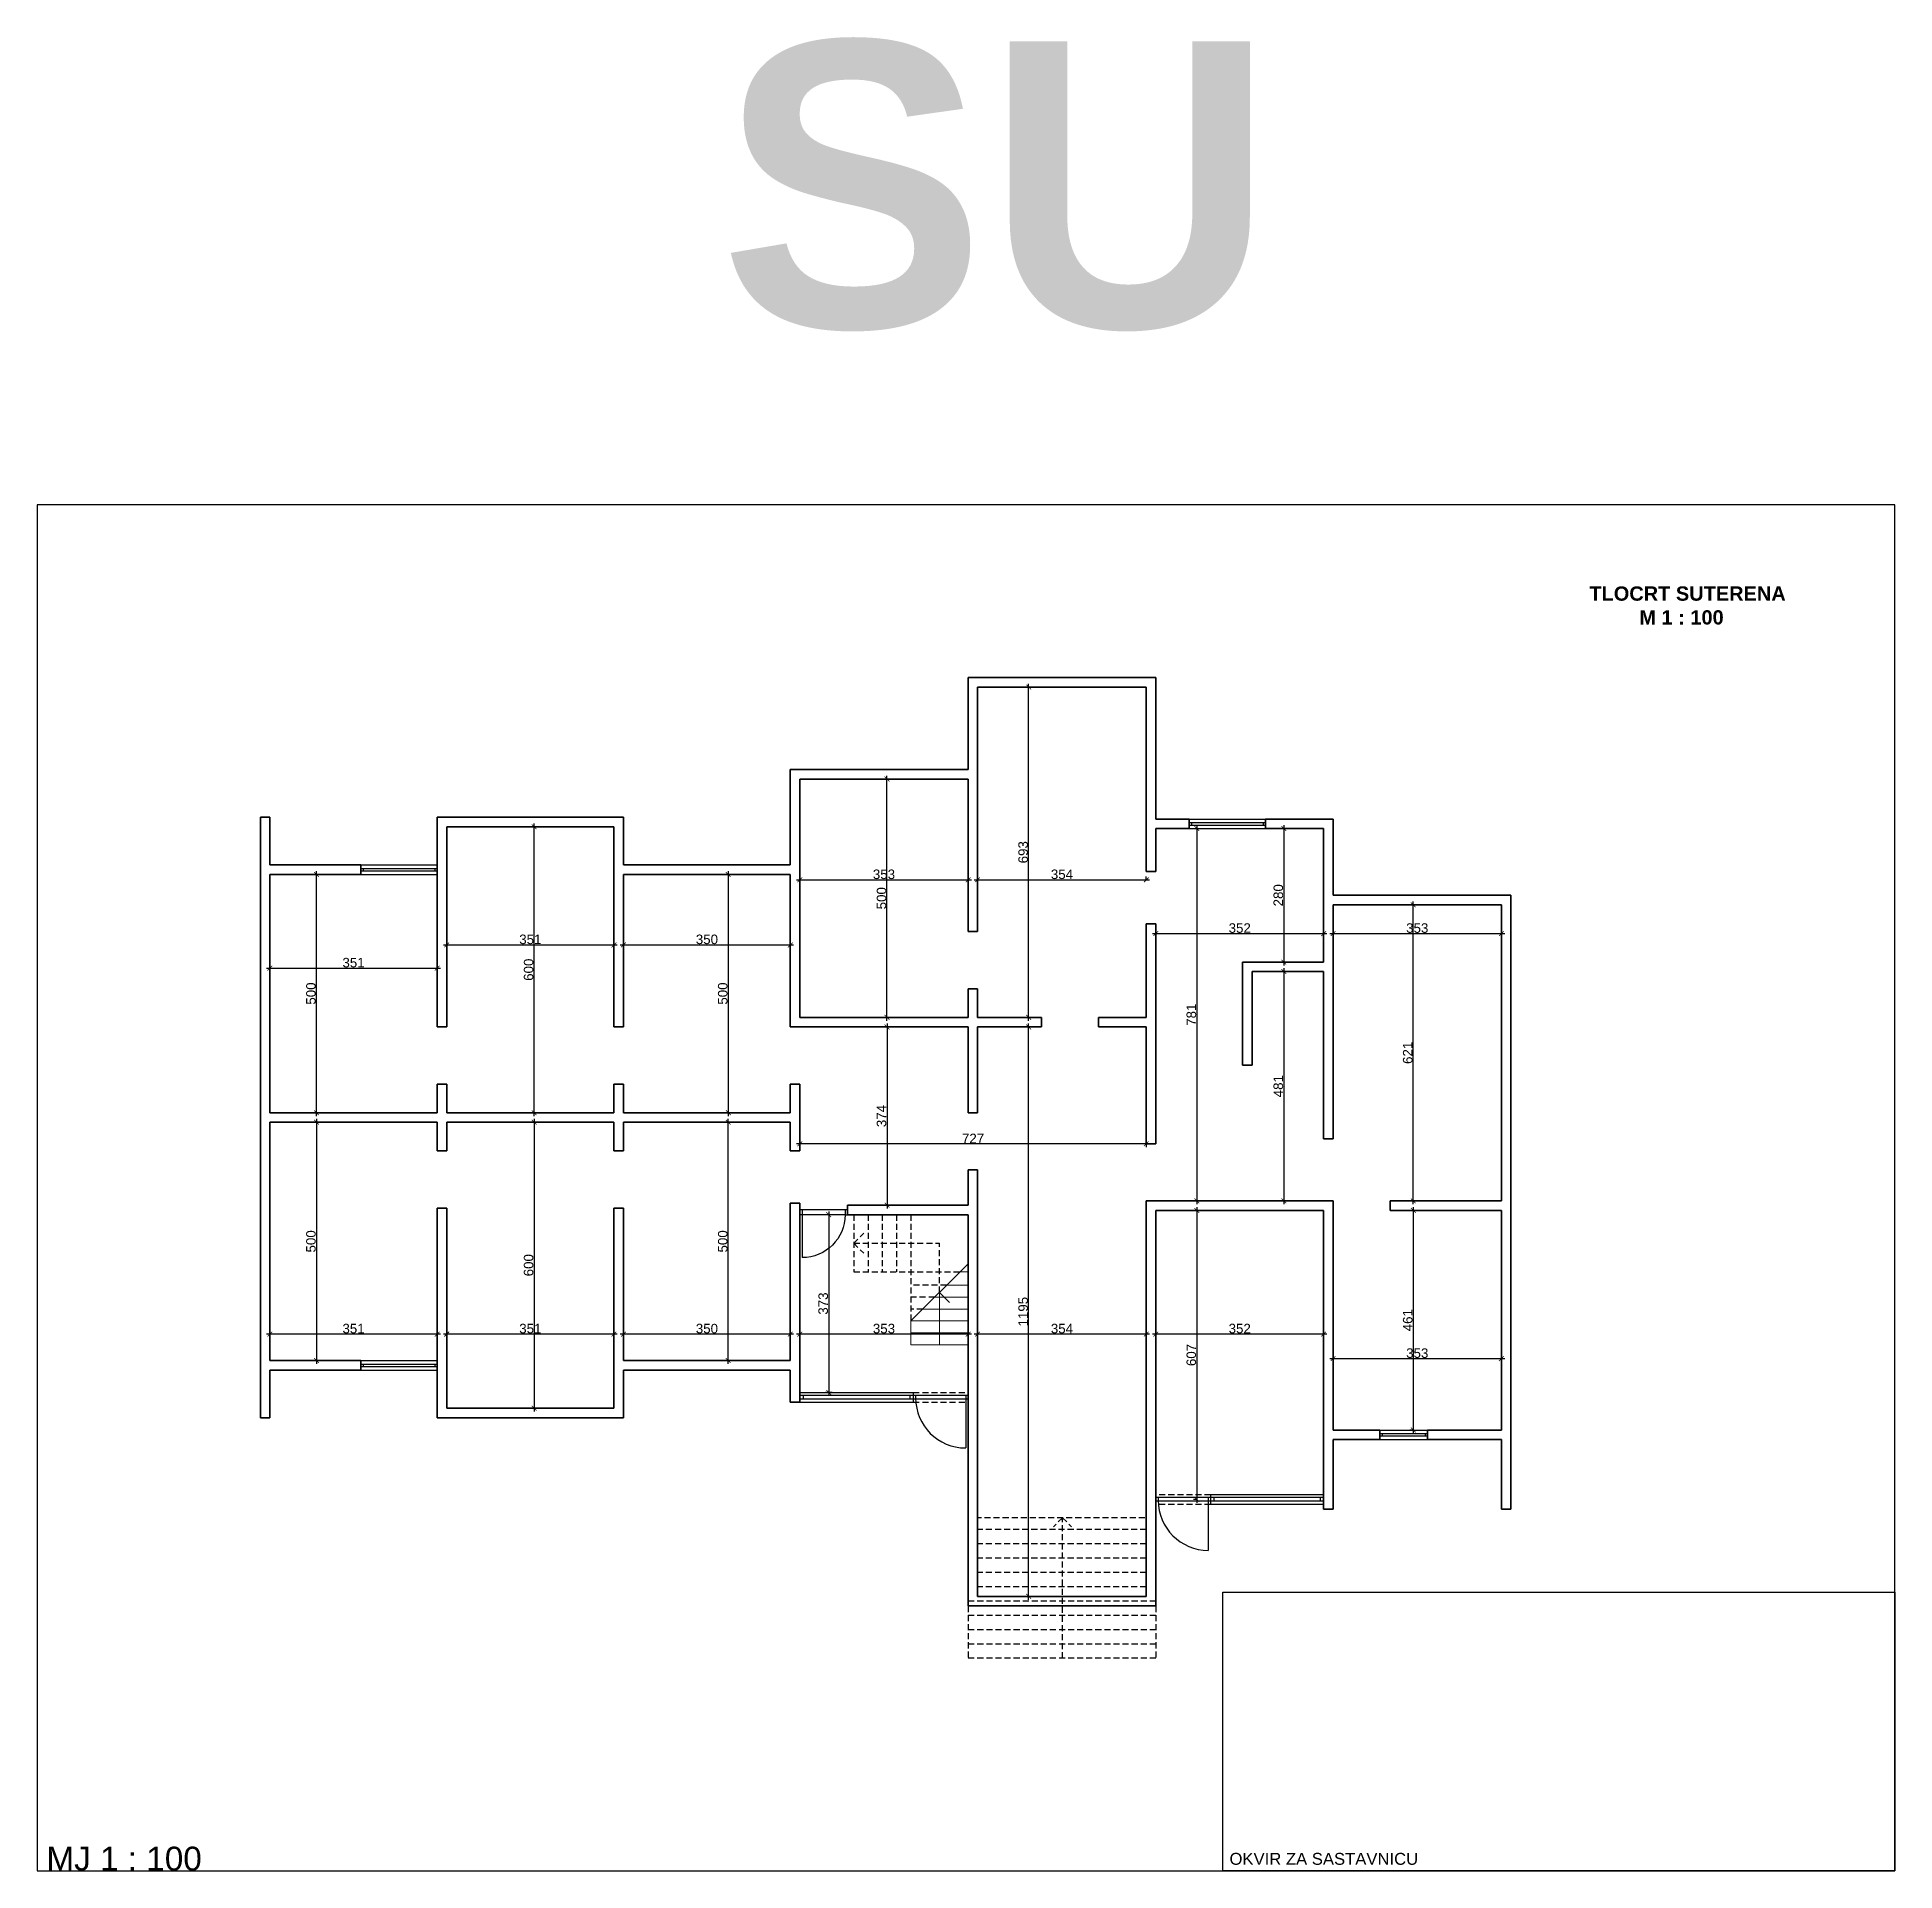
# Model space of a CAD drawing. Header units: centimetres. Extents: x 642232439 to 646206409, y 502891828 to 503284195.
# Drawn here: x 646175511 to 646179409, y 503274569 to 503278417 of the extents above; entities that cross this region are included whole.
import ezdxf

# ---------------------------------------------------------------- set-up
doc = ezdxf.new("R2010")
doc.units = ezdxf.units.CM
doc.header["$PDMODE"] = 35
doc.header["$PDSIZE"] = 0.1
doc.linetypes.add('HIDDENX2', pattern=[19.05, 12.7, -6.35])
doc.layers.add('SAST_Linija sastavnice', color=3, linetype='Continuous', plot=False)
for name, color, linetype, lineweight in [('SASTAVNICA', 7, 'Continuous', 0), ('TP_01 - 0.35', 1, 'Continuous', 35), ('TP_07 - 0.20', 7, 'Continuous', 20)]:
    doc.layers.add(name, color=color, linetype=linetype, lineweight=lineweight)
for name, color, linetype in [('TP_Hidden', 8, 'HIDDENX2'), ('TP_Kotiranje', 3, 'Continuous'), ('TP_Otvori', 8, 'Continuous'), ('TP_Otvori.block', 8, 'Continuous')]:
    doc.layers.add(name, color=color, linetype=linetype)
doc.styles.add('Kota', font='arialbd.ttf')
doc.styles.get("Standard").update_dxf_attribs({"font": 'arial.ttf'})
doc.dimstyles.new('Radni', dxfattribs={"dimtxt": 20, "dimasz": 10, "dimexe": 7, "dimexo": 7, "dimgap": 1.25, "dimtad": 1, "dimdec": 1, "dimrnd": 0.5, "dimdsep": 46, "dimtxsty": 'Standard', "dimblk": 'ARCHTICK', "dimcen": 10, "dimdle": 7, "dimclrd": 256, "dimclre": 256, "dimadec": 1, "dimazin": 0, "dimtm": 1e-09, "dimtfac": 1, "dimtdec": 1, "dimtix": 1, "dimtmove": 0, "dimatfit": 0, "dimfxl": 7, "dimfxlon": 1, "dimarcsym": 0})

msp = doc.modelspace()

# ---------------------------------------------------------------- texts
at = {"layer": 'SAST_Linija sastavnice', "attachment_point": 7, "rotation": 360}
for s, insert, char_height in [(' MJ 1 : 100', (646175510.92, 503274569.11), 50), ('OKVIR ZA SASTAVNICU', (646178012.84, 503274581.46), 25)]:
    msp.add_mtext(s, dxfattribs=dict(at, insert=insert, char_height=char_height))
at = {"layer": 'SASTAVNICA', "insert": (646178767.96, 503277264.22), "char_height": 30, "attachment_point": 1, "style": 'Kota'}
msp.add_mtext_dynamic_manual_height_columns('TLOCRT SUTERENA\\P         M 1 : 100', width=505.661, gutter_width=125, heights=[0], dxfattribs=at)
at = {"layer": 'TP_Kotiranje', "insert": (646176942.41, 503278407.74), "char_height": 600, "attachment_point": 1, "style": 'Kota'}
msp.add_mtext_dynamic_manual_height_columns('SU', width=868.7781, gutter_width=125, heights=[972.62], dxfattribs=at)

# ---------------------------------------------------------------- blocks, each defined once
blk = doc.blocks.new('*U525')
at = {"layer": 'TP_Otvori'}
for p, q in [((5, 0), (5, 90)), ((5, 0), (0, 0)), ((95, 0), (5, 0)), ((5, -10), (5, 0)), ((95, -10), (95, 0)), ((95, 0), (100, 0)), ((100, -10), (0, -10))]:
    blk.add_line(p, q, dxfattribs=at)
blk.add_arc((5, 0), 90, 0, 90, dxfattribs=at)
blk = doc.blocks.new('*U108')
at = {"layer": 'TP_01 - 0.35'}
for p, q in [((0, 0), (0, -30)), ((150, 0), (150, -30))]:
    blk.add_line(p, q, dxfattribs=at)
at = {"layer": 'TP_Otvori'}
for p, q in [((0, 0), (150, 0)), ((0, -11.3), (150, -11.3)), ((0, -18.8), (150, -18.8)), ((0, -30), (150, -30)), ((7.5, -11.3), (7.5, -18.8)), ((142.5, -11.3), (142.5, -18.8))]:
    blk.add_line(p, q, dxfattribs=at)
blk = doc.blocks.new('*U109')
at = {"layer": 'TP_01 - 0.35'}
for p, q in [((0, 0), (0, -30)), ((240, 0), (240, -30))]:
    blk.add_line(p, q, dxfattribs=at)
at = {"layer": 'TP_Otvori'}
for p, q in [((0, 0), (240, 0)), ((0, -11.3), (240, -11.3)), ((0, -18.8), (240, -18.8)), ((0, -30), (240, -30)), ((7.5, -11.3), (7.5, -18.8)), ((232.5, -11.3), (232.5, -18.8))]:
    blk.add_line(p, q, dxfattribs=at)
blk = doc.blocks.new('_ArchTick')
at = {"color": 0, "linetype": 'ByBlock', "const_width": 0.15}
blk.add_lwpolyline([(-0.5, -0.5), (0.5, 0.5)], dxfattribs=at)
blk = doc.blocks.new('*D110')
at = {"layer": 'Defpoints', "color": 0, "transparency": 16777216}
for p in [(646176350.3, 503276463.2), (646175999.3, 503276409.9), (646176350.3, 503276409.9)]:
    blk.add_point(p, dxfattribs=at)
at = {"layer": 'TP_Kotiranje', "lineweight": -2, "transparency": 16777216}
for p, q in [((646175992.3, 503276463.2), (646176357.3, 503276463.2)), ((646175999.3, 503276456.2), (646175999.3, 503276470.2)), ((646176350.3, 503276456.2), (646176350.3, 503276470.2))]:
    blk.add_line(p, q, dxfattribs=at)
at = {"layer": 'TP_Kotiranje', "lineweight": -2, "transparency": 16777216, "xscale": 10, "yscale": 10, "zscale": 10, "rotation": 180}
blk.add_blockref('_ArchTick', (646175999.3, 503276463.2), dxfattribs=at)
at = {"layer": 'TP_Kotiranje', "lineweight": -2, "transparency": 16777216, "xscale": 10, "yscale": 10, "zscale": 10}
blk.add_blockref('_ArchTick', (646176350.3, 503276463.2), dxfattribs=at)
at = {"layer": 'TP_Kotiranje', "color": 0, "transparency": 16777216, "insert": (646176174.8, 503276474.6), "char_height": 20, "attachment_point": 5}
blk.add_mtext('351', dxfattribs=at)
blk = doc.blocks.new('*D111')
at = {"layer": 'Defpoints', "color": 0, "transparency": 16777216}
for p in [(646176097, 503276659.9), (646176190.3, 503276659.9), (646176234.2, 503276159.9)]:
    blk.add_point(p, dxfattribs=at)
at = {"layer": 'TP_Kotiranje', "lineweight": -2, "transparency": 16777216}
for p, q in [((646176097, 503276152.9), (646176097, 503276666.9)), ((646176104, 503276659.9), (646176090, 503276659.9)), ((646176104, 503276159.9), (646176090, 503276159.9))]:
    blk.add_line(p, q, dxfattribs=at)
at = {"layer": 'TP_Kotiranje', "lineweight": -2, "transparency": 16777216, "xscale": 10, "yscale": 10, "zscale": 10}
for p, rotation in [((646176097, 503276659.9), 90), ((646176097, 503276159.9), 270)]:
    blk.add_blockref('_ArchTick', p, dxfattribs=dict(at, rotation=rotation))
at = {"layer": 'TP_Kotiranje', "color": 0, "transparency": 16777216, "insert": (646176085.5, 503276409.9), "char_height": 20, "attachment_point": 5, "rotation": 90}
blk.add_mtext('500', dxfattribs=at)
blk = doc.blocks.new('*D112')
at = {"layer": 'Defpoints', "color": 0, "transparency": 16777216}
for p in [(646176097, 503276139.9), (646176097, 503275639.9), (646176097, 503275639.9)]:
    blk.add_point(p, dxfattribs=at)
at = {"layer": 'TP_Kotiranje', "lineweight": -2, "transparency": 16777216}
for p, q in [((646176097, 503276146.9), (646176097, 503275632.9)), ((646176097, 503276139.9), (646176104, 503276139.9)), ((646176097, 503275639.9), (646176090, 503275639.9))]:
    blk.add_line(p, q, dxfattribs=at)
at = {"layer": 'TP_Kotiranje', "lineweight": -2, "transparency": 16777216, "xscale": 10, "yscale": 10, "zscale": 10}
for p, rotation in [((646176097, 503276139.9), 90), ((646176097, 503275639.9), 270)]:
    blk.add_blockref('_ArchTick', p, dxfattribs=dict(at, rotation=rotation))
at = {"layer": 'TP_Kotiranje', "color": 0, "transparency": 16777216, "insert": (646176085.5, 503275889.9), "char_height": 20, "attachment_point": 5, "rotation": 90}
blk.add_mtext('500', dxfattribs=at)
blk = doc.blocks.new('*D113')
at = {"layer": 'Defpoints', "color": 0, "transparency": 16777216}
for p in [(646176545.8, 503276139.9), (646176545.8, 503275539.9), (646176553.7, 503275539.9)]:
    blk.add_point(p, dxfattribs=at)
at = {"layer": 'TP_Kotiranje', "lineweight": -2, "transparency": 16777216}
for p, q in [((646176552.8, 503276139.9), (646176560.7, 503276139.9)), ((646176553.7, 503276146.9), (646176553.7, 503275532.9)), ((646176552.8, 503275539.9), (646176560.7, 503275539.9))]:
    blk.add_line(p, q, dxfattribs=at)
at = {"layer": 'TP_Kotiranje', "lineweight": -2, "transparency": 16777216, "xscale": 10, "yscale": 10, "zscale": 10}
for p, rotation in [((646176553.7, 503276139.9), 90), ((646176553.7, 503275539.9), 270)]:
    blk.add_blockref('_ArchTick', p, dxfattribs=dict(at, rotation=rotation))
at = {"layer": 'TP_Kotiranje', "color": 0, "transparency": 16777216, "insert": (646176542.2, 503275839.9), "char_height": 20, "attachment_point": 5, "rotation": 90}
blk.add_mtext('600', dxfattribs=at)
blk = doc.blocks.new('*D114')
at = {"layer": 'Defpoints', "color": 0, "transparency": 16777216}
for p in [(646176916.3, 503276139.9), (646176961, 503276139.9), (646176916.3, 503275639.9)]:
    blk.add_point(p, dxfattribs=at)
at = {"layer": 'TP_Kotiranje', "lineweight": -2, "transparency": 16777216}
for p, q in [((646176954, 503276139.9), (646176968, 503276139.9)), ((646176961, 503275632.9), (646176961, 503276146.9)), ((646176954, 503275639.9), (646176968, 503275639.9))]:
    blk.add_line(p, q, dxfattribs=at)
at = {"layer": 'TP_Kotiranje', "lineweight": -2, "transparency": 16777216, "xscale": 10, "yscale": 10, "zscale": 10}
for p, rotation in [((646176961, 503276139.9), 90), ((646176961, 503275639.9), 270)]:
    blk.add_blockref('_ArchTick', p, dxfattribs=dict(at, rotation=rotation))
at = {"layer": 'TP_Kotiranje', "color": 0, "transparency": 16777216, "insert": (646176949.6, 503275889.9), "char_height": 20, "attachment_point": 5, "rotation": 90}
blk.add_mtext('500', dxfattribs=at)
blk = doc.blocks.new('*D115')
at = {"layer": 'Defpoints', "color": 0, "transparency": 16777216}
for p in [(646177277.8, 503276339.9), (646177277.8, 503275965.9), (646177294.2, 503275965.9)]:
    blk.add_point(p, dxfattribs=at)
at = {"layer": 'TP_Kotiranje', "lineweight": -2, "transparency": 16777216}
for p, q in [((646177287.2, 503276339.9), (646177301.2, 503276339.9)), ((646177294.2, 503276346.9), (646177294.2, 503275958.9)), ((646177287.2, 503275965.9), (646177301.2, 503275965.9))]:
    blk.add_line(p, q, dxfattribs=at)
at = {"layer": 'TP_Kotiranje', "lineweight": -2, "transparency": 16777216, "xscale": 10, "yscale": 10, "zscale": 10}
for p, rotation in [((646177294.2, 503276339.9), 90), ((646177294.2, 503275965.9), 270)]:
    blk.add_blockref('_ArchTick', p, dxfattribs=dict(at, rotation=rotation))
at = {"layer": 'TP_Kotiranje', "color": 0, "transparency": 16777216, "insert": (646177282.7, 503276152.9), "char_height": 20, "attachment_point": 5, "rotation": 90}
blk.add_mtext('374', dxfattribs=at)
blk = doc.blocks.new('*D116')
at = {"layer": 'Defpoints', "color": 0, "transparency": 16777216}
for p in [(646177591.4, 503276339.9), (646177738.3, 503276339.9), (646177661.3, 503275144.9)]:
    blk.add_point(p, dxfattribs=at)
at = {"layer": 'TP_Kotiranje', "lineweight": -2, "transparency": 16777216}
for p, q in [((646177598.4, 503276339.9), (646177584.4, 503276339.9)), ((646177591.4, 503275137.9), (646177591.4, 503276346.9)), ((646177598.4, 503275144.9), (646177584.4, 503275144.9))]:
    blk.add_line(p, q, dxfattribs=at)
at = {"layer": 'TP_Kotiranje', "lineweight": -2, "transparency": 16777216, "xscale": 10, "yscale": 10, "zscale": 10}
for p, rotation in [((646177591.4, 503276339.9), 90), ((646177591.4, 503275144.9), 270)]:
    blk.add_blockref('_ArchTick', p, dxfattribs=dict(at, rotation=rotation))
at = {"layer": 'TP_Kotiranje', "color": 0, "transparency": 16777216, "insert": (646177579.9, 503275742.4), "char_height": 20, "attachment_point": 5, "rotation": 90}
blk.add_mtext('1195', dxfattribs=at)
blk = doc.blocks.new('*D117')
at = {"layer": 'Defpoints', "color": 0, "transparency": 16777216}
for p in [(646177591.4, 503277052.9), (646177591.4, 503277052.9), (646177591.4, 503276359.9)]:
    blk.add_point(p, dxfattribs=at)
at = {"layer": 'TP_Kotiranje', "lineweight": -2, "transparency": 16777216}
for p, q in [((646177591.4, 503276352.9), (646177591.4, 503277059.9)), ((646177591.4, 503277052.9), (646177584.4, 503277052.9)), ((646177591.4, 503276359.9), (646177598.4, 503276359.9))]:
    blk.add_line(p, q, dxfattribs=at)
at = {"layer": 'TP_Kotiranje', "lineweight": -2, "transparency": 16777216, "xscale": 10, "yscale": 10, "zscale": 10}
for p, rotation in [((646177591.4, 503277052.9), 90), ((646177591.4, 503276359.9), 270)]:
    blk.add_blockref('_ArchTick', p, dxfattribs=dict(at, rotation=rotation))
at = {"layer": 'TP_Kotiranje', "color": 0, "transparency": 16777216, "insert": (646177579.9, 503276706.4), "char_height": 20, "attachment_point": 5, "rotation": 90}
blk.add_mtext('693', dxfattribs=at)
blk = doc.blocks.new('*D118')
at = {"layer": 'Defpoints', "color": 0, "transparency": 16777216}
for p in [(646178149.3, 503276756.1), (646178126.8, 503276476.1), (646178149.3, 503276476.1)]:
    blk.add_point(p, dxfattribs=at)
at = {"layer": 'TP_Kotiranje', "lineweight": -2, "transparency": 16777216}
for p, q in [((646178133.8, 503276756.1), (646178119.8, 503276756.1)), ((646178126.8, 503276763.1), (646178126.8, 503276469.1)), ((646178133.8, 503276476.1), (646178119.8, 503276476.1))]:
    blk.add_line(p, q, dxfattribs=at)
at = {"layer": 'TP_Kotiranje', "lineweight": -2, "transparency": 16777216, "xscale": 10, "yscale": 10, "zscale": 10}
for p, rotation in [((646178126.8, 503276756.1), 90), ((646178126.8, 503276476.1), 270)]:
    blk.add_blockref('_ArchTick', p, dxfattribs=dict(at, rotation=rotation))
at = {"layer": 'TP_Kotiranje', "color": 0, "transparency": 16777216, "insert": (646178115.3, 503276616.1), "char_height": 20, "attachment_point": 5, "rotation": 90}
blk.add_mtext('280', dxfattribs=at)
blk = doc.blocks.new('*D119')
at = {"layer": 'Defpoints', "color": 0, "transparency": 16777216}
for p in [(646178126.8, 503276456.1), (646178126.8, 503275974.9), (646178126.8, 503275974.9)]:
    blk.add_point(p, dxfattribs=at)
at = {"layer": 'TP_Kotiranje', "lineweight": -2, "transparency": 16777216}
for p, q in [((646178126.8, 503276456.1), (646178119.8, 503276456.1)), ((646178126.8, 503276463.1), (646178126.8, 503275967.9)), ((646178126.8, 503275974.9), (646178119.8, 503275974.9))]:
    blk.add_line(p, q, dxfattribs=at)
at = {"layer": 'TP_Kotiranje', "lineweight": -2, "transparency": 16777216, "xscale": 10, "yscale": 10, "zscale": 10}
for p, rotation in [((646178126.8, 503276456.1), 90), ((646178126.8, 503275974.9), 270)]:
    blk.add_blockref('_ArchTick', p, dxfattribs=dict(at, rotation=rotation))
at = {"layer": 'TP_Kotiranje', "color": 0, "transparency": 16777216, "insert": (646178115.3, 503276215.5), "char_height": 20, "attachment_point": 5, "rotation": 90}
blk.add_mtext('481', dxfattribs=at)
blk = doc.blocks.new('*D120')
at = {"layer": 'Defpoints', "color": 0, "transparency": 16777216}
for p in [(646177858.3, 503276756.1), (646177858.3, 503275974.9), (646177944.3, 503275974.9)]:
    blk.add_point(p, dxfattribs=at)
at = {"layer": 'TP_Kotiranje', "lineweight": -2, "transparency": 16777216}
for p, q in [((646177937.3, 503276756.1), (646177951.3, 503276756.1)), ((646177944.3, 503276763.1), (646177944.3, 503275967.9)), ((646177937.3, 503275974.9), (646177951.3, 503275974.9))]:
    blk.add_line(p, q, dxfattribs=at)
at = {"layer": 'TP_Kotiranje', "lineweight": -2, "transparency": 16777216, "xscale": 10, "yscale": 10, "zscale": 10}
for p, rotation in [((646177944.3, 503276756.1), 90), ((646177944.3, 503275974.9), 270)]:
    blk.add_blockref('_ArchTick', p, dxfattribs=dict(at, rotation=rotation))
at = {"layer": 'TP_Kotiranje', "color": 0, "transparency": 16777216, "insert": (646177932.8, 503276365.5), "char_height": 20, "attachment_point": 5, "rotation": 90}
blk.add_mtext('781', dxfattribs=at)
blk = doc.blocks.new('*D121')
at = {"layer": 'Defpoints', "color": 0, "transparency": 16777216}
for p in [(646178398.4, 503276596.1), (646178406.8, 503276596.1), (646178406.8, 503275974.9)]:
    blk.add_point(p, dxfattribs=at)
at = {"layer": 'TP_Kotiranje', "lineweight": -2, "transparency": 16777216}
for p, q in [((646178399.8, 503276596.1), (646178391.4, 503276596.1)), ((646178398.4, 503275967.9), (646178398.4, 503276603.1)), ((646178399.8, 503275974.9), (646178391.4, 503275974.9))]:
    blk.add_line(p, q, dxfattribs=at)
at = {"layer": 'TP_Kotiranje', "lineweight": -2, "transparency": 16777216, "xscale": 10, "yscale": 10, "zscale": 10}
for p, rotation in [((646178398.4, 503276596.1), 90), ((646178398.4, 503275974.9), 270)]:
    blk.add_blockref('_ArchTick', p, dxfattribs=dict(at, rotation=rotation))
at = {"layer": 'TP_Kotiranje', "color": 0, "transparency": 16777216, "insert": (646178386.9, 503276285.5), "char_height": 20, "attachment_point": 5, "rotation": 90}
blk.add_mtext('621', dxfattribs=at)
blk = doc.blocks.new('*D122')
at = {"layer": 'Defpoints', "color": 0, "transparency": 16777216}
for p in [(646178398.4, 503275954.9), (646178398.4, 503275494.1), (646178398.4, 503275494.1)]:
    blk.add_point(p, dxfattribs=at)
at = {"layer": 'TP_Kotiranje', "lineweight": -2, "transparency": 16777216}
for p, q in [((646178398.4, 503275954.9), (646178391.4, 503275954.9)), ((646178398.4, 503275961.9), (646178398.4, 503275487.1)), ((646178398.4, 503275494.1), (646178391.4, 503275494.1))]:
    blk.add_line(p, q, dxfattribs=at)
at = {"layer": 'TP_Kotiranje', "lineweight": -2, "transparency": 16777216, "xscale": 10, "yscale": 10, "zscale": 10}
for p, rotation in [((646178398.4, 503275954.9), 90), ((646178398.4, 503275494.1), 270)]:
    blk.add_blockref('_ArchTick', p, dxfattribs=dict(at, rotation=rotation))
at = {"layer": 'TP_Kotiranje', "color": 0, "transparency": 16777216, "insert": (646178386.9, 503275724.5), "char_height": 20, "attachment_point": 5, "rotation": 90}
blk.add_mtext('461', dxfattribs=at)
blk = doc.blocks.new('*D123')
at = {"layer": 'Defpoints', "color": 0, "transparency": 16777216}
for p in [(646177944.3, 503275954.9), (646177944.3, 503275348.1), (646177944.3, 503275348.1)]:
    blk.add_point(p, dxfattribs=at)
at = {"layer": 'TP_Kotiranje', "lineweight": -2, "transparency": 16777216}
for p, q in [((646177944.3, 503275954.9), (646177937.3, 503275954.9)), ((646177944.3, 503275961.9), (646177944.3, 503275341.1)), ((646177944.3, 503275348.1), (646177937.3, 503275348.1))]:
    blk.add_line(p, q, dxfattribs=at)
at = {"layer": 'TP_Kotiranje', "lineweight": -2, "transparency": 16777216, "xscale": 10, "yscale": 10, "zscale": 10}
for p, rotation in [((646177944.3, 503275954.9), 90), ((646177944.3, 503275348.1), 270)]:
    blk.add_blockref('_ArchTick', p, dxfattribs=dict(at, rotation=rotation))
at = {"layer": 'TP_Kotiranje', "color": 0, "transparency": 16777216, "insert": (646177932.8, 503275651.5), "char_height": 20, "attachment_point": 5, "rotation": 90}
blk.add_mtext('607', dxfattribs=at)
blk = doc.blocks.new('*D124')
at = {"layer": 'Defpoints', "color": 0, "transparency": 16777216}
for p in [(646177294.1, 503276859.9), (646177294.2, 503276859.9), (646177294.2, 503276359.9)]:
    blk.add_point(p, dxfattribs=at)
at = {"layer": 'TP_Kotiranje', "lineweight": -2, "transparency": 16777216}
for p, q in [((646177294.1, 503276352.9), (646177294.1, 503276866.9)), ((646177294.1, 503276859.9), (646177287.1, 503276859.9)), ((646177294.1, 503276359.9), (646177287.1, 503276359.9))]:
    blk.add_line(p, q, dxfattribs=at)
at = {"layer": 'TP_Kotiranje', "lineweight": -2, "transparency": 16777216, "xscale": 10, "yscale": 10, "zscale": 10}
for p, rotation in [((646177294.1, 503276859.9), 90), ((646177294.1, 503276359.9), 270)]:
    blk.add_blockref('_ArchTick', p, dxfattribs=dict(at, rotation=rotation))
at = {"layer": 'TP_Kotiranje', "color": 0, "transparency": 16777216, "insert": (646177282.7, 503276609.9), "char_height": 20, "attachment_point": 5, "rotation": 90}
blk.add_mtext('500', dxfattribs=at)
blk = doc.blocks.new('*D125')
at = {"layer": 'Defpoints', "color": 0, "transparency": 16777216}
for p in [(646176916.3, 503276659.9), (646176916.3, 503276159.9), (646176961, 503276159.9)]:
    blk.add_point(p, dxfattribs=at)
at = {"layer": 'TP_Kotiranje', "lineweight": -2, "transparency": 16777216}
for p, q in [((646176961, 503276666.9), (646176961, 503276152.9)), ((646176954, 503276659.9), (646176968, 503276659.9)), ((646176954, 503276159.9), (646176968, 503276159.9))]:
    blk.add_line(p, q, dxfattribs=at)
at = {"layer": 'TP_Kotiranje', "lineweight": -2, "transparency": 16777216, "xscale": 10, "yscale": 10, "zscale": 10}
for p, rotation in [((646176961, 503276659.9), 90), ((646176961, 503276159.9), 270)]:
    blk.add_blockref('_ArchTick', p, dxfattribs=dict(at, rotation=rotation))
at = {"layer": 'TP_Kotiranje', "color": 0, "transparency": 16777216, "insert": (646176949.6, 503276409.9), "char_height": 20, "attachment_point": 5, "rotation": 90}
blk.add_mtext('500', dxfattribs=at)
blk = doc.blocks.new('*D126')
at = {"layer": 'Defpoints', "color": 0, "transparency": 16777216}
for p in [(646176553.7, 503276759.9), (646176553.7, 503276759.9), (646176553.7, 503276159.9)]:
    blk.add_point(p, dxfattribs=at)
at = {"layer": 'TP_Kotiranje', "lineweight": -2, "transparency": 16777216}
for p, q in [((646176553.7, 503276759.9), (646176546.7, 503276759.9)), ((646176553.7, 503276152.9), (646176553.7, 503276766.9)), ((646176553.7, 503276159.9), (646176546.7, 503276159.9))]:
    blk.add_line(p, q, dxfattribs=at)
at = {"layer": 'TP_Kotiranje', "lineweight": -2, "transparency": 16777216, "xscale": 10, "yscale": 10, "zscale": 10}
for p, rotation in [((646176553.7, 503276759.9), 90), ((646176553.7, 503276159.9), 270)]:
    blk.add_blockref('_ArchTick', p, dxfattribs=dict(at, rotation=rotation))
at = {"layer": 'TP_Kotiranje', "color": 0, "transparency": 16777216, "insert": (646176542.2, 503276459.9), "char_height": 20, "attachment_point": 5, "rotation": 90}
blk.add_mtext('600', dxfattribs=at)
blk = doc.blocks.new('*D127')
at = {"layer": 'Defpoints', "color": 0, "transparency": 16777216}
for p in [(646176721.3, 503276512), (646176370.3, 503276463.2), (646176721.3, 503276463.2)]:
    blk.add_point(p, dxfattribs=at)
at = {"layer": 'TP_Kotiranje', "lineweight": -2, "transparency": 16777216}
for p, q in [((646176363.3, 503276512), (646176728.3, 503276512)), ((646176370.3, 503276505), (646176370.3, 503276519)), ((646176721.3, 503276505), (646176721.3, 503276519))]:
    blk.add_line(p, q, dxfattribs=at)
at = {"layer": 'TP_Kotiranje', "lineweight": -2, "transparency": 16777216, "xscale": 10, "yscale": 10, "zscale": 10, "rotation": 180}
blk.add_blockref('_ArchTick', (646176370.3, 503276512), dxfattribs=at)
at = {"layer": 'TP_Kotiranje', "lineweight": -2, "transparency": 16777216, "xscale": 10, "yscale": 10, "zscale": 10}
blk.add_blockref('_ArchTick', (646176721.3, 503276512), dxfattribs=at)
at = {"layer": 'TP_Kotiranje', "color": 0, "transparency": 16777216, "insert": (646176545.8, 503276523.5), "char_height": 20, "attachment_point": 5}
blk.add_mtext('351', dxfattribs=at)
blk = doc.blocks.new('*D128')
at = {"layer": 'Defpoints', "color": 0, "transparency": 16777216}
for p in [(646176741.3, 503276512), (646177091.3, 503276512), (646177091.3, 503276499.9)]:
    blk.add_point(p, dxfattribs=at)
at = {"layer": 'TP_Kotiranje', "lineweight": -2, "transparency": 16777216}
for p, q in [((646176734.3, 503276512), (646177098.3, 503276512)), ((646176741.3, 503276512), (646176741.3, 503276519)), ((646177091.3, 503276506.9), (646177091.3, 503276519))]:
    blk.add_line(p, q, dxfattribs=at)
at = {"layer": 'TP_Kotiranje', "lineweight": -2, "transparency": 16777216, "xscale": 10, "yscale": 10, "zscale": 10, "rotation": 180}
blk.add_blockref('_ArchTick', (646176741.3, 503276512), dxfattribs=at)
at = {"layer": 'TP_Kotiranje', "lineweight": -2, "transparency": 16777216, "xscale": 10, "yscale": 10, "zscale": 10}
blk.add_blockref('_ArchTick', (646177091.3, 503276512), dxfattribs=at)
at = {"layer": 'TP_Kotiranje', "color": 0, "transparency": 16777216, "insert": (646176916.3, 503276523.5), "char_height": 20, "attachment_point": 5}
blk.add_mtext('350', dxfattribs=at)
blk = doc.blocks.new('*D129')
at = {"layer": 'Defpoints', "color": 0, "transparency": 16777216}
for p in [(646177464.3, 503276648.5), (646177111.3, 503276512), (646177464.3, 503276539.9)]:
    blk.add_point(p, dxfattribs=at)
at = {"layer": 'TP_Kotiranje', "lineweight": -2, "transparency": 16777216}
for p, q in [((646177104.3, 503276648.5), (646177471.3, 503276648.5)), ((646177111.3, 503276641.5), (646177111.3, 503276655.5)), ((646177464.3, 503276641.5), (646177464.3, 503276655.5))]:
    blk.add_line(p, q, dxfattribs=at)
at = {"layer": 'TP_Kotiranje', "lineweight": -2, "transparency": 16777216, "xscale": 10, "yscale": 10, "zscale": 10, "rotation": 180}
blk.add_blockref('_ArchTick', (646177111.3, 503276648.5), dxfattribs=at)
at = {"layer": 'TP_Kotiranje', "lineweight": -2, "transparency": 16777216, "xscale": 10, "yscale": 10, "zscale": 10}
blk.add_blockref('_ArchTick', (646177464.3, 503276648.5), dxfattribs=at)
at = {"layer": 'TP_Kotiranje', "color": 0, "transparency": 16777216, "insert": (646177287.8, 503276660), "char_height": 20, "attachment_point": 5}
blk.add_mtext('353', dxfattribs=at)
blk = doc.blocks.new('*D130')
at = {"layer": 'Defpoints', "color": 0, "transparency": 16777216}
for p in [(646177484.3, 503276648.5), (646177838.3, 503276648.5), (646177838.3, 503276648.5)]:
    blk.add_point(p, dxfattribs=at)
at = {"layer": 'TP_Kotiranje', "lineweight": -2, "transparency": 16777216}
for p, q in [((646177477.3, 503276648.5), (646177845.3, 503276648.5)), ((646177484.3, 503276648.5), (646177484.3, 503276641.5)), ((646177838.3, 503276648.5), (646177838.3, 503276655.5))]:
    blk.add_line(p, q, dxfattribs=at)
at = {"layer": 'TP_Kotiranje', "lineweight": -2, "transparency": 16777216, "xscale": 10, "yscale": 10, "zscale": 10, "rotation": 180}
blk.add_blockref('_ArchTick', (646177484.3, 503276648.5), dxfattribs=at)
at = {"layer": 'TP_Kotiranje', "lineweight": -2, "transparency": 16777216, "xscale": 10, "yscale": 10, "zscale": 10}
blk.add_blockref('_ArchTick', (646177838.3, 503276648.5), dxfattribs=at)
at = {"layer": 'TP_Kotiranje', "color": 0, "transparency": 16777216, "insert": (646177661.3, 503276660), "char_height": 20, "attachment_point": 5}
blk.add_mtext('354', dxfattribs=at)
blk = doc.blocks.new('*D131')
at = {"layer": 'Defpoints', "color": 0, "transparency": 16777216}
for p in [(646177858.3, 503276666.1), (646178210.3, 503276666.1), (646178210.3, 503276535.7)]:
    blk.add_point(p, dxfattribs=at)
at = {"layer": 'TP_Kotiranje', "lineweight": -2, "transparency": 16777216}
for p, q in [((646177851.3, 503276535.7), (646178217.3, 503276535.7)), ((646177858.3, 503276542.7), (646177858.3, 503276528.7)), ((646178210.3, 503276542.7), (646178210.3, 503276528.7))]:
    blk.add_line(p, q, dxfattribs=at)
at = {"layer": 'TP_Kotiranje', "lineweight": -2, "transparency": 16777216, "xscale": 10, "yscale": 10, "zscale": 10, "rotation": 180}
blk.add_blockref('_ArchTick', (646177858.3, 503276535.7), dxfattribs=at)
at = {"layer": 'TP_Kotiranje', "lineweight": -2, "transparency": 16777216, "xscale": 10, "yscale": 10, "zscale": 10}
blk.add_blockref('_ArchTick', (646178210.3, 503276535.7), dxfattribs=at)
at = {"layer": 'TP_Kotiranje', "color": 0, "transparency": 16777216, "insert": (646178034.3, 503276547.2), "char_height": 20, "attachment_point": 5}
blk.add_mtext('352', dxfattribs=at)
blk = doc.blocks.new('*D132')
at = {"layer": 'Defpoints', "color": 0, "transparency": 16777216}
for p in [(646178230.3, 503276535.7), (646178583.3, 503276535.7), (646178583.3, 503276535.7)]:
    blk.add_point(p, dxfattribs=at)
at = {"layer": 'TP_Kotiranje', "lineweight": -2, "transparency": 16777216}
for p, q in [((646178223.3, 503276535.7), (646178590.3, 503276535.7)), ((646178230.3, 503276535.7), (646178230.3, 503276528.7)), ((646178583.3, 503276535.7), (646178583.3, 503276542.7))]:
    blk.add_line(p, q, dxfattribs=at)
at = {"layer": 'TP_Kotiranje', "lineweight": -2, "transparency": 16777216, "xscale": 10, "yscale": 10, "zscale": 10, "rotation": 180}
blk.add_blockref('_ArchTick', (646178230.3, 503276535.7), dxfattribs=at)
at = {"layer": 'TP_Kotiranje', "lineweight": -2, "transparency": 16777216, "xscale": 10, "yscale": 10, "zscale": 10}
blk.add_blockref('_ArchTick', (646178583.3, 503276535.7), dxfattribs=at)
at = {"layer": 'TP_Kotiranje', "color": 0, "transparency": 16777216, "insert": (646178406.8, 503276547.2), "char_height": 20, "attachment_point": 5}
blk.add_mtext('353', dxfattribs=at)
blk = doc.blocks.new('*D133')
at = {"layer": 'Defpoints', "color": 0, "transparency": 16777216}
for p in [(646177858.3, 503275695.3), (646177858.3, 503275651.5), (646178210.3, 503275651.5)]:
    blk.add_point(p, dxfattribs=at)
at = {"layer": 'TP_Kotiranje', "lineweight": -2, "transparency": 16777216}
for p, q in [((646178217.3, 503275695.3), (646177851.3, 503275695.3)), ((646177858.3, 503275688.3), (646177858.3, 503275702.3)), ((646178210.3, 503275688.3), (646178210.3, 503275702.3))]:
    blk.add_line(p, q, dxfattribs=at)
at = {"layer": 'TP_Kotiranje', "lineweight": -2, "transparency": 16777216, "xscale": 10, "yscale": 10, "zscale": 10, "rotation": 180}
blk.add_blockref('_ArchTick', (646177858.3, 503275695.3), dxfattribs=at)
at = {"layer": 'TP_Kotiranje', "lineweight": -2, "transparency": 16777216, "xscale": 10, "yscale": 10, "zscale": 10}
blk.add_blockref('_ArchTick', (646178210.3, 503275695.3), dxfattribs=at)
at = {"layer": 'TP_Kotiranje', "color": 0, "transparency": 16777216, "insert": (646178034.3, 503275706.8), "char_height": 20, "attachment_point": 5}
blk.add_mtext('352', dxfattribs=at)
blk = doc.blocks.new('*D134')
at = {"layer": 'Defpoints', "color": 0, "transparency": 16777216}
for p in [(646177484.3, 503275695.3), (646177484.3, 503275695.3), (646177838.3, 503275695.3)]:
    blk.add_point(p, dxfattribs=at)
at = {"layer": 'TP_Kotiranje', "lineweight": -2, "transparency": 16777216}
for p, q in [((646177845.3, 503275695.3), (646177477.3, 503275695.3)), ((646177484.3, 503275695.3), (646177484.3, 503275702.3)), ((646177838.3, 503275695.3), (646177838.3, 503275688.3))]:
    blk.add_line(p, q, dxfattribs=at)
at = {"layer": 'TP_Kotiranje', "lineweight": -2, "transparency": 16777216, "xscale": 10, "yscale": 10, "zscale": 10, "rotation": 180}
blk.add_blockref('_ArchTick', (646177484.3, 503275695.3), dxfattribs=at)
at = {"layer": 'TP_Kotiranje', "lineweight": -2, "transparency": 16777216, "xscale": 10, "yscale": 10, "zscale": 10}
blk.add_blockref('_ArchTick', (646177838.3, 503275695.3), dxfattribs=at)
at = {"layer": 'TP_Kotiranje', "color": 0, "transparency": 16777216, "insert": (646177661.3, 503275706.8), "char_height": 20, "attachment_point": 5}
blk.add_mtext('354', dxfattribs=at)
blk = doc.blocks.new('*D135')
at = {"layer": 'Defpoints', "color": 0, "transparency": 16777216}
for p in [(646177111.3, 503275695.3), (646177111.3, 503275695.3), (646177464.3, 503275695.3)]:
    blk.add_point(p, dxfattribs=at)
at = {"layer": 'TP_Kotiranje', "lineweight": -2, "transparency": 16777216}
for p, q in [((646177471.3, 503275695.3), (646177104.3, 503275695.3)), ((646177111.3, 503275695.3), (646177111.3, 503275702.3)), ((646177464.3, 503275695.3), (646177464.3, 503275702.3))]:
    blk.add_line(p, q, dxfattribs=at)
at = {"layer": 'TP_Kotiranje', "lineweight": -2, "transparency": 16777216, "xscale": 10, "yscale": 10, "zscale": 10, "rotation": 180}
blk.add_blockref('_ArchTick', (646177111.3, 503275695.3), dxfattribs=at)
at = {"layer": 'TP_Kotiranje', "lineweight": -2, "transparency": 16777216, "xscale": 10, "yscale": 10, "zscale": 10}
blk.add_blockref('_ArchTick', (646177464.3, 503275695.3), dxfattribs=at)
at = {"layer": 'TP_Kotiranje', "color": 0, "transparency": 16777216, "insert": (646177287.8, 503275706.8), "char_height": 20, "attachment_point": 5}
blk.add_mtext('353', dxfattribs=at)
blk = doc.blocks.new('*D136')
at = {"layer": 'Defpoints', "color": 0, "transparency": 16777216}
for p in [(646176741.3, 503275695.3), (646176741.3, 503275695.3), (646177091.3, 503275695.3)]:
    blk.add_point(p, dxfattribs=at)
at = {"layer": 'TP_Kotiranje', "lineweight": -2, "transparency": 16777216}
for p, q in [((646177098.3, 503275695.3), (646176734.3, 503275695.3)), ((646176741.3, 503275695.3), (646176741.3, 503275702.3)), ((646177091.3, 503275695.3), (646177091.3, 503275702.3))]:
    blk.add_line(p, q, dxfattribs=at)
at = {"layer": 'TP_Kotiranje', "lineweight": -2, "transparency": 16777216, "xscale": 10, "yscale": 10, "zscale": 10, "rotation": 180}
blk.add_blockref('_ArchTick', (646176741.3, 503275695.3), dxfattribs=at)
at = {"layer": 'TP_Kotiranje', "lineweight": -2, "transparency": 16777216, "xscale": 10, "yscale": 10, "zscale": 10}
blk.add_blockref('_ArchTick', (646177091.3, 503275695.3), dxfattribs=at)
at = {"layer": 'TP_Kotiranje', "color": 0, "transparency": 16777216, "insert": (646176916.3, 503275706.8), "char_height": 20, "attachment_point": 5}
blk.add_mtext('350', dxfattribs=at)
blk = doc.blocks.new('*D137')
at = {"layer": 'Defpoints', "color": 0, "transparency": 16777216}
for p in [(646176370.3, 503275695.3), (646176370.3, 503275695.3), (646176721.3, 503275695.3)]:
    blk.add_point(p, dxfattribs=at)
at = {"layer": 'TP_Kotiranje', "lineweight": -2, "transparency": 16777216}
for p, q in [((646176728.3, 503275695.3), (646176363.3, 503275695.3)), ((646176370.3, 503275695.3), (646176370.3, 503275702.3)), ((646176721.3, 503275695.3), (646176721.3, 503275688.3))]:
    blk.add_line(p, q, dxfattribs=at)
at = {"layer": 'TP_Kotiranje', "lineweight": -2, "transparency": 16777216, "xscale": 10, "yscale": 10, "zscale": 10, "rotation": 180}
blk.add_blockref('_ArchTick', (646176370.3, 503275695.3), dxfattribs=at)
at = {"layer": 'TP_Kotiranje', "lineweight": -2, "transparency": 16777216, "xscale": 10, "yscale": 10, "zscale": 10}
blk.add_blockref('_ArchTick', (646176721.3, 503275695.3), dxfattribs=at)
at = {"layer": 'TP_Kotiranje', "color": 0, "transparency": 16777216, "insert": (646176545.8, 503275706.8), "char_height": 20, "attachment_point": 5}
blk.add_mtext('351', dxfattribs=at)
blk = doc.blocks.new('*D138')
at = {"layer": 'Defpoints', "color": 0, "transparency": 16777216}
for p in [(646175999.3, 503275695.3), (646175999.3, 503275695.3), (646176350.3, 503275695.3)]:
    blk.add_point(p, dxfattribs=at)
at = {"layer": 'TP_Kotiranje', "lineweight": -2, "transparency": 16777216}
for p, q in [((646176357.3, 503275695.3), (646175992.3, 503275695.3)), ((646175999.3, 503275695.3), (646175999.3, 503275702.3)), ((646176350.3, 503275695.3), (646176350.3, 503275702.3))]:
    blk.add_line(p, q, dxfattribs=at)
at = {"layer": 'TP_Kotiranje', "lineweight": -2, "transparency": 16777216, "xscale": 10, "yscale": 10, "zscale": 10, "rotation": 180}
blk.add_blockref('_ArchTick', (646175999.3, 503275695.3), dxfattribs=at)
at = {"layer": 'TP_Kotiranje', "lineweight": -2, "transparency": 16777216, "xscale": 10, "yscale": 10, "zscale": 10}
blk.add_blockref('_ArchTick', (646176350.3, 503275695.3), dxfattribs=at)
at = {"layer": 'TP_Kotiranje', "color": 0, "transparency": 16777216, "insert": (646176174.8, 503275706.8), "char_height": 20, "attachment_point": 5}
blk.add_mtext('351', dxfattribs=at)
blk = doc.blocks.new('*D139')
at = {"layer": 'Defpoints', "color": 0, "transparency": 16777216}
for p in [(646178230.3, 503275695.3), (646178583.3, 503275695.3), (646178583.3, 503275643.9)]:
    blk.add_point(p, dxfattribs=at)
at = {"layer": 'TP_Kotiranje', "lineweight": -2, "transparency": 16777216}
for p, q in [((646178223.3, 503275643.9), (646178590.3, 503275643.9)), ((646178230.3, 503275650.9), (646178230.3, 503275636.9)), ((646178583.3, 503275650.9), (646178583.3, 503275636.9))]:
    blk.add_line(p, q, dxfattribs=at)
at = {"layer": 'TP_Kotiranje', "lineweight": -2, "transparency": 16777216, "xscale": 10, "yscale": 10, "zscale": 10, "rotation": 180}
blk.add_blockref('_ArchTick', (646178230.3, 503275643.9), dxfattribs=at)
at = {"layer": 'TP_Kotiranje', "lineweight": -2, "transparency": 16777216, "xscale": 10, "yscale": 10, "zscale": 10}
blk.add_blockref('_ArchTick', (646178583.3, 503275643.9), dxfattribs=at)
at = {"layer": 'TP_Kotiranje', "color": 0, "transparency": 16777216, "insert": (646178406.8, 503275655.3), "char_height": 20, "attachment_point": 5}
blk.add_mtext('353', dxfattribs=at)
blk = doc.blocks.new('*D140')
at = {"layer": 'Defpoints', "color": 0, "transparency": 16777216}
for p in [(646177111.3, 503276094.9), (646177111.3, 503276094.6), (646177838.3, 503276094.9)]:
    blk.add_point(p, dxfattribs=at)
at = {"layer": 'TP_Kotiranje', "lineweight": -2, "transparency": 16777216}
for p, q in [((646177845.3, 503276094.6), (646177104.3, 503276094.6)), ((646177111.3, 503276094.6), (646177111.3, 503276087.6)), ((646177838.3, 503276094.6), (646177838.3, 503276087.6))]:
    blk.add_line(p, q, dxfattribs=at)
at = {"layer": 'TP_Kotiranje', "lineweight": -2, "transparency": 16777216, "xscale": 10, "yscale": 10, "zscale": 10, "rotation": 180}
blk.add_blockref('_ArchTick', (646177111.3, 503276094.6), dxfattribs=at)
at = {"layer": 'TP_Kotiranje', "lineweight": -2, "transparency": 16777216, "xscale": 10, "yscale": 10, "zscale": 10}
blk.add_blockref('_ArchTick', (646177838.3, 503276094.6), dxfattribs=at)
at = {"layer": 'TP_Kotiranje', "color": 0, "transparency": 16777216, "insert": (646177474.8, 503276105.9), "char_height": 20, "attachment_point": 5}
blk.add_mtext('727', dxfattribs=at)
blk = doc.blocks.new('*D141')
at = {"layer": 'Defpoints', "color": 0, "transparency": 16777216}
for p in [(646177294.2, 503275945.9), (646177171.9, 503275572.9), (646177294.2, 503275572.9)]:
    blk.add_point(p, dxfattribs=at)
at = {"layer": 'TP_Kotiranje', "lineweight": -2, "transparency": 16777216}
for p, q in [((646177178.9, 503275945.9), (646177164.9, 503275945.9)), ((646177171.9, 503275952.9), (646177171.9, 503275565.9)), ((646177178.9, 503275572.9), (646177164.9, 503275572.9))]:
    blk.add_line(p, q, dxfattribs=at)
at = {"layer": 'TP_Kotiranje', "lineweight": -2, "transparency": 16777216, "xscale": 10, "yscale": 10, "zscale": 10}
for p, rotation in [((646177171.9, 503275945.9), 90), ((646177171.9, 503275572.9), 270)]:
    blk.add_blockref('_ArchTick', p, dxfattribs=dict(at, rotation=rotation))
at = {"layer": 'TP_Kotiranje', "color": 0, "transparency": 16777216, "insert": (646177160.4, 503275759.4), "char_height": 20, "attachment_point": 5, "rotation": 90}
blk.add_mtext('373', dxfattribs=at)

# ---------------------------------------------------------------- dimensions: what is measured, and where the dimension line sits
at = {"layer": 'TP_Kotiranje'}
for base, p1, p2, picture, middle in [((646177591.39, 503277052.87), (646177591.39, 503276359.87), (646177591.39, 503277052.87), '*D117', (646177579.92, 503276706.37)), ((646177294.12, 503276859.87), (646177294.15, 503276359.87), (646177294.15, 503276859.87), '*D124', (646177282.65, 503276609.87)), ((646176553.69, 503276759.87), (646176553.69, 503276159.87), (646176553.69, 503276759.87), '*D126', (646176542.23, 503276459.87)), ((646177944.27, 503275974.87), (646177858.29, 503276756.07), (646177858.29, 503275974.87), '*D120', (646177932.81, 503276365.47)), ((646178126.76, 503276476.07), (646178149.29, 503276756.07), (646178149.29, 503276476.07), '*D118', (646178115.3, 503276616.07)), ((646176096.97, 503276659.87), (646176234.23, 503276159.87), (646176190.29, 503276659.87), '*D111', (646176085.51, 503276409.87)), ((646176961.02, 503276159.87), (646176916.29, 503276659.87), (646176916.29, 503276159.87), '*D125', (646176949.56, 503276409.87)), ((646178398.39, 503276596.07), (646178406.79, 503275974.87), (646178406.79, 503276596.07), '*D121', (646178386.93, 503276285.47)), ((646178126.76, 503275974.87), (646178126.76, 503276456.07), (646178126.76, 503275974.87), '*D119', (646178115.3, 503276215.47)), ((646177294.15, 503275965.87), (646177277.79, 503276339.87), (646177277.79, 503275965.87), '*D115', (646177282.69, 503276152.87)), ((646177591.39, 503276339.87), (646177661.29, 503275144.87), (646177738.29, 503276339.87), '*D116', (646177579.92, 503275742.37)), ((646176096.97, 503275639.87), (646176096.97, 503276139.87), (646176096.97, 503275639.87), '*D112', (646176085.51, 503275889.87)), ((646176553.69, 503275539.87), (646176545.79, 503276139.87), (646176545.79, 503275539.87), '*D113', (646176542.23, 503275839.87)), ((646176961.02, 503276139.87), (646176916.29, 503275639.87), (646176916.29, 503276139.87), '*D114', (646176949.56, 503275889.87)), ((646177171.87, 503275572.87), (646177294.15, 503275945.87), (646177294.15, 503275572.87), '*D141', (646177160.4, 503275759.37)), ((646177944.27, 503275348.07), (646177944.27, 503275954.87), (646177944.27, 503275348.07), '*D123', (646177932.81, 503275651.47)), ((646178398.39, 503275494.07), (646178398.39, 503275954.87), (646178398.39, 503275494.07), '*D122', (646178386.93, 503275724.47))]:
    dim = msp.add_linear_dim(base=base, p1=p1, p2=p2, angle=90, dimstyle='Radni', dxfattribs=at)
    dim.commit()
    dim.dimension.update_dxf_attribs({"geometry": picture, "text_midpoint": middle})
for base, p1, p2, picture, middle in [((646177464.29, 503276648.51), (646177111.29, 503276511.98), (646177464.29, 503276539.87), '*D129', (646177287.79, 503276659.98)), ((646177838.29, 503276648.51), (646177484.29, 503276648.51), (646177838.29, 503276648.51), '*D130', (646177661.29, 503276659.98)), ((646178210.29, 503276535.72), (646177858.29, 503276666.07), (646178210.29, 503276666.07), '*D131', (646178034.29, 503276547.19)), ((646178583.29, 503276535.72), (646178230.29, 503276535.72), (646178583.29, 503276535.72), '*D132', (646178406.79, 503276547.19)), ((646176721.29, 503276511.98), (646176370.29, 503276463.18), (646176721.29, 503276463.18), '*D127', (646176545.79, 503276523.45)), ((646177091.29, 503276511.98), (646176741.29, 503276511.98), (646177091.29, 503276499.87), '*D128', (646176916.29, 503276523.45)), ((646176350.29, 503276463.18), (646175999.29, 503276409.87), (646176350.29, 503276409.87), '*D110', (646176174.79, 503276474.64)), ((646177111.29, 503276094.56), (646177838.29, 503276094.87), (646177111.29, 503276094.87), '*D140', (646177474.79, 503276105.85)), ((646175999.29, 503275695.34), (646176350.29, 503275695.34), (646175999.29, 503275695.34), '*D138', (646176174.79, 503275706.81)), ((646176370.29, 503275695.34), (646176721.29, 503275695.34), (646176370.29, 503275695.34), '*D137', (646176545.79, 503275706.81)), ((646176741.29, 503275695.34), (646177091.29, 503275695.34), (646176741.29, 503275695.34), '*D136', (646176916.29, 503275706.81)), ((646177111.29, 503275695.34), (646177464.29, 503275695.34), (646177111.29, 503275695.34), '*D135', (646177287.79, 503275706.81)), ((646177484.29, 503275695.34), (646177838.29, 503275695.34), (646177484.29, 503275695.34), '*D134', (646177661.29, 503275706.81)), ((646177858.29, 503275695.34), (646178210.29, 503275651.47), (646177858.29, 503275651.47), '*D133', (646178034.29, 503275706.81)), ((646178583.29, 503275643.86), (646178230.29, 503275695.34), (646178583.29, 503275695.34), '*D139', (646178406.79, 503275655.33))]:
    dim = msp.add_linear_dim(base=base, p1=p1, p2=p2, dimstyle='Radni', dxfattribs=at)
    dim.commit()
    dim.dimension.update_dxf_attribs({"geometry": picture, "text_midpoint": middle})

# ---------------------------------------------------------------- linework, layer by layer
at = {"layer": 'SAST_Linija sastavnice'}
for points in [[(646179408.92, 503277435.11), (646175510.92, 503277435.11), (646175510.92, 503274569.11), (646179408.92, 503274569.11)], [(646177998.92, 503275154.11), (646179408.92, 503275154.11), (646179408.92, 503274569.11), (646177998.92, 503274569.11)]]:
    msp.add_lwpolyline(points, close=True, dxfattribs=at)
at = {"layer": 'TP_01 - 0.35'}
for p, q in [((646177464.29, 503277072.87), (646177464.29, 503276879.87)), ((646177464.29, 503277072.87), (646177858.29, 503277072.87)), ((646177858.29, 503277072.87), (646177858.29, 503276776.07)), ((646177484.29, 503277052.87), (646177484.29, 503276539.87)), ((646177484.29, 503277052.87), (646177838.29, 503277052.87)), ((646177838.29, 503277052.87), (646177838.29, 503276666.07)), ((646177464.29, 503276879.87), (646177091.29, 503276879.87)), ((646177091.29, 503276679.87), (646177091.29, 503276879.87)), ((646177464.29, 503276859.87), (646177111.29, 503276859.87)), ((646177111.29, 503276359.87), (646177111.29, 503276859.87)), ((646177464.29, 503276859.87), (646177464.29, 503276539.87)), ((646175979.29, 503276779.87), (646175979.29, 503275519.87)), ((646175979.29, 503276779.87), (646175999.29, 503276779.87)), ((646175999.29, 503276779.87), (646175999.29, 503276679.87)), ((646176350.29, 503276779.87), (646176741.29, 503276779.87)), ((646176350.29, 503276679.87), (646176350.29, 503276779.87)), ((646176370.29, 503276759.87), (646176721.29, 503276759.87)), ((646176370.29, 503276339.87), (646176370.29, 503276759.87)), ((646176721.29, 503276339.87), (646176721.29, 503276759.87)), ((646176741.29, 503276679.87), (646176741.29, 503276779.87)), ((646177858.29, 503276776.07), (646177928.29, 503276776.07)), ((646177858.29, 503276756.07), (646177858.29, 503276666.07)), ((646177858.29, 503276756.07), (646177928.29, 503276756.07)), ((646177928.29, 503276756.07), (646177928.29, 503276776.07)), ((646178088.29, 503276776.07), (646178230.29, 503276776.07)), ((646178088.29, 503276756.07), (646178088.29, 503276776.07)), ((646178088.29, 503276756.07), (646178210.29, 503276756.07)), ((646178210.29, 503276756.07), (646178210.29, 503276476.07)), ((646178230.29, 503276776.07), (646178230.29, 503276616.07)), ((646175999.29, 503276679.87), (646176190.29, 503276679.87)), ((646176190.29, 503276679.87), (646176190.29, 503276659.87)), ((646176350.29, 503276679.87), (646176350.29, 503276659.87)), ((646177091.29, 503276679.87), (646176741.29, 503276679.87)), ((646177858.29, 503276666.07), (646177838.29, 503276666.07)), ((646175999.29, 503276659.87), (646175999.29, 503276159.87)), ((646175999.29, 503276659.87), (646176190.29, 503276659.87)), ((646176350.29, 503276339.87), (646176350.29, 503276659.87)), ((646176741.29, 503276339.87), (646176741.29, 503276659.87)), ((646177091.29, 503276659.87), (646176741.29, 503276659.87)), ((646177091.29, 503276339.87), (646177091.29, 503276659.87)), ((646178230.29, 503276616.07), (646178603.29, 503276616.07)), ((646178230.29, 503276596.07), (646178230.29, 503276104.87)), ((646178230.29, 503276596.07), (646178583.29, 503276596.07)), ((646178583.29, 503276596.07), (646178583.29, 503275974.87)), ((646178603.29, 503276616.07), (646178603.29, 503275474.07)), ((646177838.29, 503276556.07), (646177838.29, 503276359.87)), ((646177858.29, 503276556.07), (646177838.29, 503276556.07)), ((646177858.29, 503276556.07), (646177858.29, 503276094.87)), ((646177484.29, 503276539.87), (646177464.29, 503276539.87)), ((646178040.29, 503276476.07), (646178040.29, 503276259.87)), ((646178040.29, 503276476.07), (646178210.29, 503276476.07)), ((646178060.29, 503276456.07), (646178060.29, 503276259.87)), ((646178060.29, 503276456.07), (646178210.29, 503276456.07)), ((646178210.29, 503276456.07), (646178210.29, 503276104.87)), ((646177464.29, 503276419.87), (646177464.29, 503276359.87)), ((646177484.29, 503276419.87), (646177464.29, 503276419.87)), ((646177484.29, 503276419.87), (646177484.29, 503276359.87)), ((646177464.29, 503276359.87), (646177111.29, 503276359.87)), ((646177484.29, 503276359.87), (646177618.29, 503276359.87)), ((646177618.29, 503276359.87), (646177618.29, 503276339.87)), ((646177738.29, 503276359.87), (646177838.29, 503276359.87)), ((646177738.29, 503276359.87), (646177738.29, 503276339.87)), ((646176370.29, 503276339.87), (646176350.29, 503276339.87)), ((646176741.29, 503276339.87), (646176721.29, 503276339.87)), ((646177464.29, 503276339.87), (646177091.29, 503276339.87)), ((646177464.29, 503276339.87), (646177464.29, 503276159.87)), ((646177484.29, 503276339.87), (646177484.29, 503276159.87)), ((646177484.29, 503276339.87), (646177618.29, 503276339.87)), ((646177738.29, 503276339.87), (646177838.29, 503276339.87)), ((646177838.29, 503276339.87), (646177838.29, 503276094.87)), ((646178060.29, 503276259.87), (646178040.29, 503276259.87)), ((646176350.29, 503276159.87), (646176350.29, 503276219.87)), ((646176370.29, 503276219.87), (646176350.29, 503276219.87)), ((646176370.29, 503276159.87), (646176370.29, 503276219.87)), ((646176721.29, 503276159.87), (646176721.29, 503276219.87)), ((646176741.29, 503276219.87), (646176721.29, 503276219.87)), ((646176741.29, 503276159.87), (646176741.29, 503276219.87)), ((646177091.29, 503276219.87), (646177091.29, 503276159.87)), ((646177111.29, 503276219.87), (646177091.29, 503276219.87)), ((646177111.29, 503276219.87), (646177111.29, 503276079.87)), ((646175999.29, 503276159.87), (646176350.29, 503276159.87)), ((646176370.29, 503276159.87), (646176721.29, 503276159.87)), ((646176741.29, 503276159.87), (646177091.29, 503276159.87)), ((646177484.29, 503276159.87), (646177464.29, 503276159.87)), ((646175999.29, 503276139.87), (646175999.29, 503275639.87)), ((646175999.29, 503276139.87), (646176350.29, 503276139.87)), ((646176350.29, 503276139.87), (646176350.29, 503276079.87)), ((646176370.29, 503276139.87), (646176370.29, 503276079.87)), ((646176370.29, 503276139.87), (646176721.29, 503276139.87)), ((646176721.29, 503276139.87), (646176721.29, 503276079.87)), ((646176741.29, 503276139.87), (646177091.29, 503276139.87)), ((646176741.29, 503276139.87), (646176741.29, 503276079.87)), ((646177091.29, 503276139.87), (646177091.29, 503276079.87)), ((646177858.29, 503276094.87), (646177838.29, 503276094.87)), ((646178210.29, 503276104.87), (646178230.29, 503276104.87)), ((646176370.29, 503276079.87), (646176350.29, 503276079.87)), ((646176741.29, 503276079.87), (646176721.29, 503276079.87)), ((646177111.29, 503276079.87), (646177091.29, 503276079.87)), ((646177464.29, 503276039.87), (646177464.29, 503275965.87)), ((646177484.29, 503276039.87), (646177464.29, 503276039.87)), ((646177484.29, 503276039.87), (646177484.29, 503275144.87)), ((646177091.29, 503275969.87), (646177091.29, 503275639.87)), ((646177111.29, 503275969.87), (646177091.29, 503275969.87)), ((646177111.29, 503275969.87), (646177111.29, 503275552.87)), ((646177211.29, 503275965.87), (646177211.29, 503275945.87)), ((646177464.29, 503275965.87), (646177211.29, 503275965.87)), ((646177838.29, 503275974.87), (646177838.29, 503275144.87)), ((646178210.29, 503275974.87), (646177838.29, 503275974.87)), ((646178210.29, 503275974.87), (646178230.29, 503275974.87)), ((646178230.29, 503275974.87), (646178230.29, 503275494.07)), ((646178350.29, 503275974.87), (646178350.29, 503275954.87)), ((646178583.29, 503275974.87), (646178350.29, 503275974.87)), ((646176350.29, 503275959.87), (646176350.29, 503275639.87)), ((646176370.29, 503275959.87), (646176350.29, 503275959.87)), ((646176370.29, 503275959.87), (646176370.29, 503275539.87)), ((646176721.29, 503275959.87), (646176721.29, 503275539.87)), ((646176741.29, 503275959.87), (646176721.29, 503275959.87)), ((646176741.29, 503275959.87), (646176741.29, 503275639.87)), ((646177464.29, 503275945.87), (646177211.29, 503275945.87)), ((646177464.29, 503275945.87), (646177464.29, 503275572.87)), ((646177858.29, 503275954.87), (646177858.29, 503275348.07)), ((646178210.29, 503275954.87), (646177858.29, 503275954.87)), ((646178210.29, 503275954.87), (646178210.29, 503275328.07)), ((646178583.29, 503275954.87), (646178350.29, 503275954.87)), ((646178583.29, 503275954.87), (646178583.29, 503275494.07)), ((646175999.29, 503275639.87), (646176190.29, 503275639.87)), ((646175999.29, 503275619.87), (646175999.29, 503275519.87)), ((646175999.29, 503275619.87), (646176190.29, 503275619.87)), ((646176190.29, 503275619.87), (646176190.29, 503275639.87)), ((646176350.29, 503275619.87), (646176350.29, 503275639.87)), ((646176350.29, 503275619.87), (646176350.29, 503275519.87)), ((646177091.29, 503275639.87), (646176741.29, 503275639.87)), ((646176741.29, 503275619.87), (646176741.29, 503275519.87)), ((646177091.29, 503275619.87), (646176741.29, 503275619.87)), ((646177091.29, 503275619.87), (646177091.29, 503275552.87)), ((646176370.29, 503275539.87), (646176721.29, 503275539.87)), ((646177111.29, 503275552.87), (646177091.29, 503275552.87)), ((646177464.29, 503275572.87), (646177464.29, 503275124.87)), ((646175979.29, 503275519.87), (646175999.29, 503275519.87)), ((646176350.29, 503275519.87), (646176741.29, 503275519.87)), ((646178230.29, 503275494.07), (646178328.29, 503275494.07)), ((646178230.29, 503275474.07), (646178230.29, 503275328.07)), ((646178230.29, 503275474.07), (646178328.29, 503275474.07)), ((646178328.29, 503275494.07), (646178328.29, 503275474.07)), ((646178428.29, 503275494.07), (646178583.29, 503275494.07)), ((646178428.29, 503275494.07), (646178428.29, 503275474.07)), ((646178428.29, 503275474.07), (646178583.29, 503275474.07)), ((646178583.29, 503275474.07), (646178583.29, 503275328.07)), ((646178603.29, 503275474.07), (646178603.29, 503275328.07)), ((646177858.29, 503275348.07), (646177858.29, 503275328.07)), ((646177858.29, 503275348.07), (646177858.29, 503275328.07)), ((646177858.29, 503275328.07), (646177858.29, 503275124.87)), ((646178230.29, 503275328.07), (646178210.29, 503275328.07)), ((646178603.29, 503275328.07), (646178583.29, 503275328.07)), ((646177464.29, 503275124.87), (646177858.29, 503275124.87)), ((646177484.29, 503275144.87), (646177838.29, 503275144.87))]:
    msp.add_line(p, q, dxfattribs=at)
at = {"layer": 'TP_07 - 0.20'}
for p, q in [((646177344.29, 503275722.87), (646177464.29, 503275842.87)), ((646177464.29, 503275825.87), (646177447.29, 503275825.87)), ((646177394.29, 503275772.87), (646177464.29, 503275772.87)), ((646177404.29, 503275782.87), (646177404.29, 503275672.87)), ((646177404.29, 503275782.87), (646177425.29, 503275761.87)), ((646177419.29, 503275797.87), (646177464.29, 503275797.87)), ((646177369.29, 503275747.87), (646177464.29, 503275747.87)), ((646177344.29, 503275722.87), (646177464.29, 503275722.87)), ((646177344.29, 503275722.87), (646177344.29, 503275672.87)), ((646177344.29, 503275697.87), (646177464.29, 503275697.87)), ((646177344.29, 503275672.87), (646177464.29, 503275672.87))]:
    msp.add_line(p, q, dxfattribs=at)
at = {"layer": 'TP_Hidden'}
for p, q in [((646177224.29, 503275945.87), (646177224.29, 503275825.87)), ((646177254.29, 503275945.87), (646177254.29, 503275825.87)), ((646177284.29, 503275945.87), (646177284.29, 503275825.87)), ((646177314.29, 503275945.87), (646177314.29, 503275825.87)), ((646177344.29, 503275945.87), (646177344.29, 503275722.87)), ((646177224.29, 503275885.87), (646177245.29, 503275906.87)), ((646177224.29, 503275885.87), (646177404.29, 503275885.87)), ((646177224.29, 503275885.87), (646177245.29, 503275864.87)), ((646177404.29, 503275782.87), (646177404.29, 503275885.87)), ((646177224.29, 503275825.87), (646177447.29, 503275825.87)), ((646177419.29, 503275797.87), (646177344.29, 503275797.87)), ((646177394.29, 503275772.87), (646177344.29, 503275772.87)), ((646177369.29, 503275747.87), (646177344.29, 503275747.87)), ((646177349.29, 503275572.87), (646177464.29, 503275572.87)), ((646177349.29, 503275552.87), (646177464.29, 503275552.87)), ((646177973.29, 503275358.07), (646177858.29, 503275358.07)), ((646177835.29, 503275310.07), (646177484.29, 503275310.07)), ((646177662.29, 503275310.07), (646177643.34, 503275291.11)), ((646177662.29, 503275015.07), (646177662.29, 503275310.07)), ((646177662.29, 503275310.07), (646177681.25, 503275291.11)), ((646177973.29, 503275338.07), (646177858.29, 503275338.07)), ((646177838.29, 503275285.07), (646177484.29, 503275285.07)), ((646177838.29, 503275255.07), (646177484.29, 503275255.07)), ((646177838.29, 503275225.07), (646177484.29, 503275225.07)), ((646177838.29, 503275195.07), (646177484.29, 503275195.07)), ((646177838.29, 503275165.07), (646177484.29, 503275165.07)), ((646177858.29, 503275135.07), (646177464.29, 503275135.07)), ((646177464.29, 503275124.87), (646177464.29, 503275015.07)), ((646177858.29, 503275124.87), (646177858.29, 503275015.07)), ((646177858.29, 503275105.07), (646177464.29, 503275105.07)), ((646177858.29, 503275075.07), (646177464.29, 503275075.07)), ((646177858.29, 503275045.07), (646177464.29, 503275045.07)), ((646177858.29, 503275015.07), (646177464.29, 503275015.07))]:
    msp.add_line(p, q, dxfattribs=at)
at = {"layer": 'TP_Otvori'}
for p, q in [((646177111.29, 503275572.87), (646177349.29, 503275572.87)), ((646177111.29, 503275567.37), (646177349.29, 503275567.37)), ((646177111.29, 503275559.37), (646177349.29, 503275559.37)), ((646177111.29, 503275552.87), (646177349.29, 503275552.87)), ((646177118.29, 503275567.37), (646177118.29, 503275559.37)), ((646177342.29, 503275567.37), (646177342.29, 503275559.37)), ((646177349.29, 503275572.87), (646177349.29, 503275552.87)), ((646177349.29, 503275567.37), (646177464.29, 503275567.37)), ((646177349.29, 503275559.37), (646177464.29, 503275559.37)), ((646177354.29, 503275567.37), (646177354.29, 503275559.37)), ((646177459.29, 503275567.37), (646177459.29, 503275559.37)), ((646177459.29, 503275561.37), (646177459.29, 503275456.37)), ((646177973.29, 503275352.57), (646177858.29, 503275352.57)), ((646177973.29, 503275344.57), (646177858.29, 503275344.57)), ((646177863.29, 503275352.57), (646177863.29, 503275344.57)), ((646177968.29, 503275352.57), (646177968.29, 503275344.57)), ((646177968.29, 503275346.57), (646177968.29, 503275241.57)), ((646177973.29, 503275358.07), (646177973.29, 503275338.07)), ((646178210.29, 503275358.07), (646177973.29, 503275358.07)), ((646178210.29, 503275352.57), (646177973.29, 503275352.57)), ((646178210.29, 503275344.57), (646177973.29, 503275344.57)), ((646177980.29, 503275352.57), (646177980.29, 503275344.57)), ((646178203.29, 503275352.57), (646178203.29, 503275344.57)), ((646178210.29, 503275338.07), (646177973.29, 503275338.07))]:
    msp.add_line(p, q, dxfattribs=at)
for centre in [(646177459.29, 503275561.37), (646177968.29, 503275346.57)]:
    msp.add_arc(centre, 105, 180, 270, dxfattribs=at)

# ---------------------------------------------------------------- block references
at = {"layer": 'TP_Otvori.block', "xscale": 0.6666666548797557, "yscale": 0.6666666548797557, "zscale": 0.6666666548797557}
for name, p in [('*U109', (646177928.29, 503276776.07)), ('*U109', (646176190.29, 503276679.87)), ('*U109', (646176190.29, 503275639.87)), ('*U108', (646178328.29, 503275494.07))]:
    msp.add_blockref(name, p, dxfattribs=at)
at = {"layer": 'TP_Otvori.block', "xscale": -1, "rotation": 180}
msp.add_blockref('*U525', (646177111.29, 503275945.87), dxfattribs=at)

msp.set_redraw_order([(e.dxf.handle, doc.entitydb.next_handle()) for e in msp.query("TEXT MTEXT ATTDEF DIMENSION ARC_DIMENSION")])  # texts and dimensions are drawn at this point

doc.saveas('drawing.dxf')
